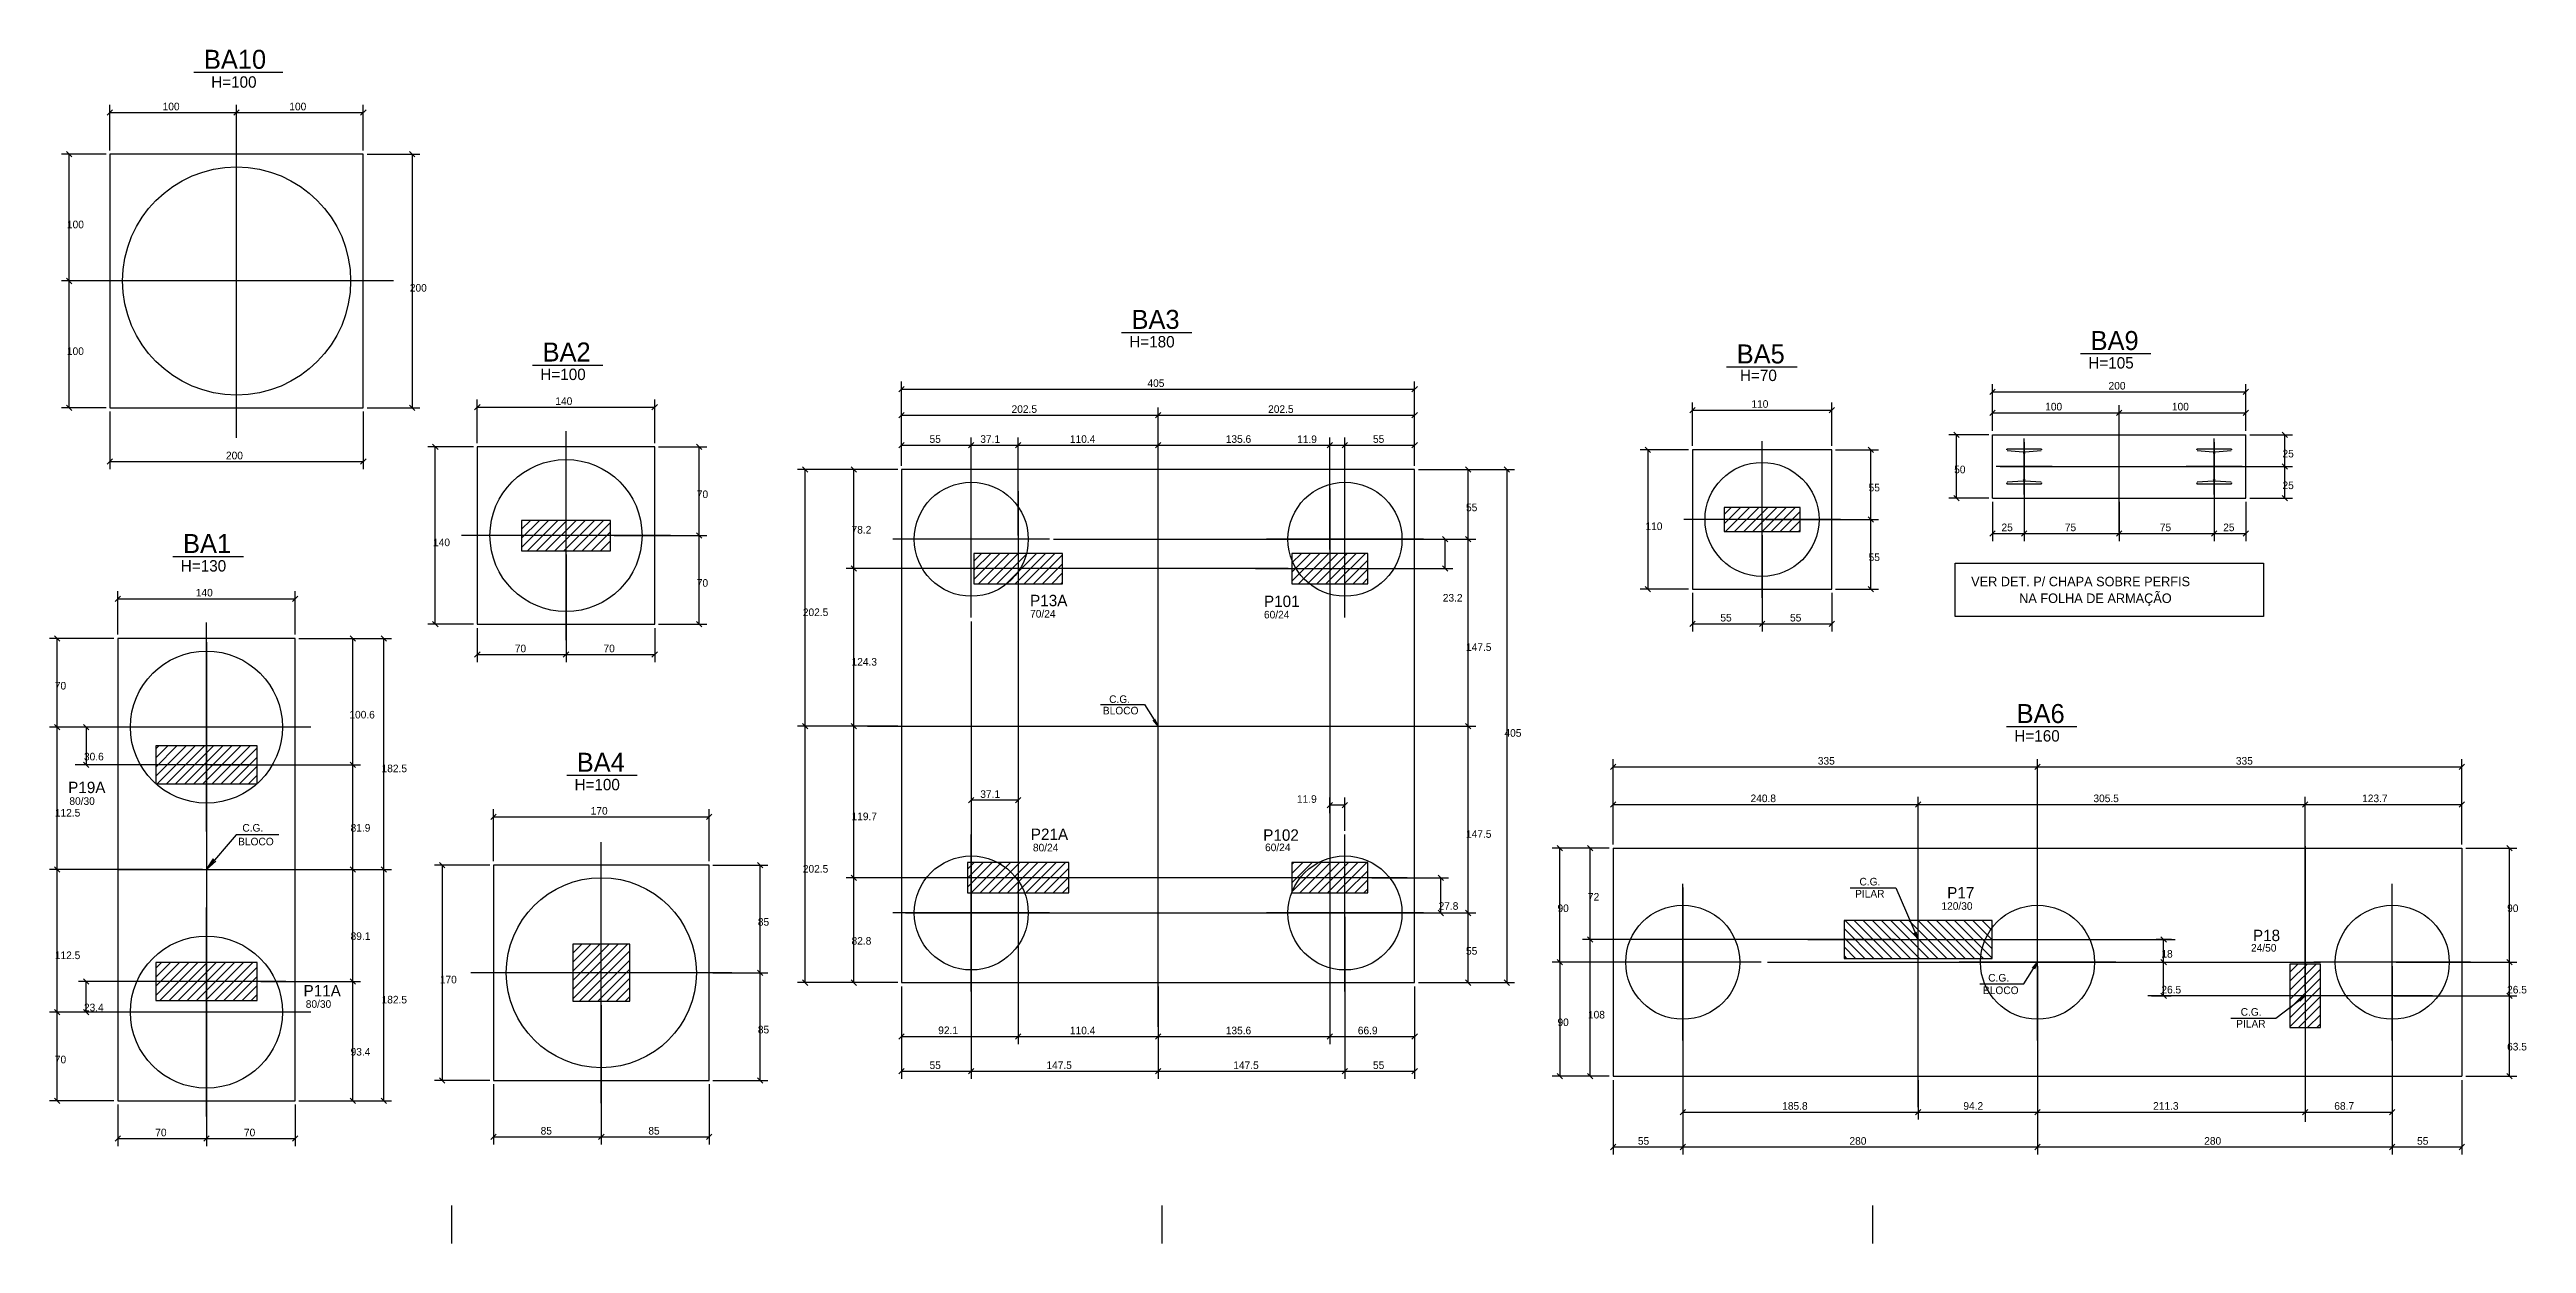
# Model space of a CAD drawing. Header units: metres. Extents: x -5 to 8419, y -6 to 3991.
# Drawn here: x 1699 to 4957, y 491 to 2061 of the extents above; entities that cross this region are included whole.
import ezdxf

# ---------------------------------------------------------------- set-up
doc = ezdxf.new("R2010")
doc.units = ezdxf.units.M

msp = doc.modelspace()

# ---------------------------------------------------------------- texts
at = {"layer": '2', "color": 2}
for s, p in [('100', (1847.723394, 1981.372894)), ('100', (2014.393394, 1981.372894)), ('100', (1721.835094, 1826.169172)), ('200', (2172.941054, 1742.834172)), ('100', (1721.835094, 1659.499172)), ('140', (2364.36699, 1593.770344)), ('405', (3143.295047, 1617.444311)), ('110', (3937.80085, 1590.032812)), ('100', (4324.302722, 1586.560117)), ('200', (4407.637784, 1614.0207)), ('100', (4490.972847, 1586.560117)), ('202.5', (2964.541672, 1583.33969)), ('202.5', (3302.048422, 1583.33969)), ('200', (1931.058298, 1522.237714)), ('55', (2856.622547, 1543.927213)), ('37.1', (2923.374082, 1543.927213)), ('110.4', (3041.293207, 1543.927213)), ('135.6', (3246.297307, 1543.927213)), ('11.9', (3340.187102, 1543.635874)), ('55', (3439.967547, 1543.927213)), ('25', (4636.49169, 1524.723622)), ('50', (4204.55738, 1503.889872)), ('70', (2550.487912, 1471.287624)), ('55', (4091.994102, 1480.050341)), ('25', (4636.49169, 1483.056122)), ('78.2', (2754.019138, 1424.616068)), ('55', (3562.371447, 1453.949788)), ('110', (3798.454435, 1429.216091)), ('25', (4266.80141, 1427.713159)), ('75', (4350.136472, 1427.713159)), ('75', (4475.139097, 1427.713159)), ('25', (4558.474159, 1427.713159)), ('140', (2203.458967, 1407.953124)), ('55', (4091.994102, 1388.381841)), ('140', (1891.37319, 1341.850124)), ('70', (2550.487912, 1354.618624)), ('23.2', (3531.826487, 1335.114768)), ('202.5', (2689.949866, 1316.030663)), ('55', (3896.9666, 1308.906954)), ('55', (3988.6351, 1308.906954)), ('70', (2311.03249, 1268.427267)), ('70', (2427.70149, 1268.427267)), ('147.5', (3562.371447, 1270.196413)), ('124.3', (2754.019138, 1250.862693)), ('70', (1705.944447, 1219.367404)), ('100.6', (2093.399024, 1181.32992)), ('405', (3612.946812, 1157.277288)), ('30.6', (1744.228248, 1126.199074)), ('182.5', (2135.745527, 1110.615529)), ('335', (4025.153613, 1120.627172)), ('335', (4575.164613, 1120.627172)), ('37.1', (2923.374082, 1076.853139)), ('11.9', (3339.966237, 1070.358206)), ('240.8', (3936.652043, 1071.252065)), ('305.5', (4387.744398, 1071.252065)), ('123.7', (4741.251468, 1071.252065)), ('112.5', (1705.944447, 1052.281029)), ('170', (2410.844979, 1054.842523)), ('119.7', (2754.019138, 1047.525293)), ('81.9', (2095.000851, 1032.447199)), ('147.5', (3562.371447, 1024.358163)), ('202.5', (2689.949866, 978.523913)), ('72', (3722.770414, 941.669774)), ('85', (2630.750799, 908.686785)), ('27.8', (3526.283342, 929.606168)), ('90', (3682.702878, 926.669474)), ('90', (4931.947406, 926.669474)), ('89.1', (2095.000851, 889.944349)), ('82.8', (2754.019138, 883.771918)), ('55', (3562.371447, 870.604788)), ('112.5', (1705.944447, 864.777279)), ('18', (4477.1368, 866.668274)), ('182.5', (2135.745527, 806.442779)), ('170', (2212.420059, 832.852035)), ('26.5', (4477.1368, 819.584199)), ('26.5', (4931.947406, 819.584199)), ('23.4', (1744.228248, 796.192474)), ('90', (3682.702878, 776.666474)), ('108', (3722.770414, 786.666774)), ('85', (2630.750799, 767.017285)), ('92.1', (2868.052408, 766.09332)), ('110.4', (3041.293207, 765.861919)), ('135.6', (3246.297307, 765.861919)), ('66.9', (3420.050682, 765.861919)), ('63.5', (4931.947406, 744.582699)), ('70', (1705.944447, 727.690904)), ('93.4', (2095.000851, 737.857974)), ('55', (2856.622547, 720.187449)), ('147.5', (3010.375922, 720.187449)), ('147.5', (3256.214172, 720.187449)), ('55', (3439.967547, 720.187449)), ('185.8', (3978.319543, 666.585255)), ('94.2', (4216.657543, 666.585255)), ('211.3', (4466.245968, 666.585255)), ('68.7', (4704.583968, 666.585255)), ('70', (1838.03869, 631.644837)), ('70', (1954.70769, 631.644837)), ('85', (2345.010229, 633.930315)), ('85', (2486.679729, 633.930315)), ('55', (3788.482613, 620.581289)), ('280', (4066.821113, 620.581289)), ('280', (4533.497113, 620.581289)), ('55', (4813.502613, 620.581289))]:
    msp.add_text(s, height=10, dxfattribs=at).set_placement(p)
at = {"layer": '3', "color": 3}
for s, height, p in [('BA10', 25, (1902.091015, 2035.957563)), ('H=100', 15, (1911.566282, 2011.105061)), ('BA3', 25, (3122.338771, 1693.818049)), ('BA2', 25, (2347.608264, 1650.909186)), ('H=180', 15, (3119.365994, 1669.450536)), ('BA5', 25, (3918.480144, 1648.381239)), ('BA9', 25, (4384.030399, 1666.034267)), ('H=100', 15, (2344.635488, 1626.541673)), ('H=70', 15, (3922.770762, 1625.224291)), ('H=105', 15, (4381.057623, 1641.666754)), ('BA1', 25, (1874.614464, 1398.988965)), ('H=130', 15, (1871.641688, 1374.621452)), ('VER DET. P/ CHAPA SOBRE PERFIS', 12.5, (4226.884392, 1355.262497)), ('NA FOLHA DE ARMAÇÃO', 12.5, (4290.071902, 1333.284232)), ('70/24', 10, (2988.902263, 1314.022974)), ('60/24', 10, (3296.569763, 1312.93545)), ('C.G.', 10, (3092.929904, 1201.725851)), ('BLOCO', 10, (3084.668136, 1186.708211)), ('BA6', 25, (4286.72284, 1175.311945)), ('H=160', 15, (4283.750064, 1150.944432)), ('BA4', 25, (2392.513053, 1111.218455)), ('80/30', 10, (1725.036083, 1067.652718)), ('H=100', 15, (2389.540277, 1086.850942)), ('BLOCO', 10, (1947.041291, 1014.423813)), ('C.G.', 10, (1952.58668, 1032.444424)), ('80/24', 10, (2992.620611, 1006.460012)), ('60/24', 10, (3297.966489, 1006.775277)), ('PILAR', 10, (4074.21469, 945.734584)), ('C.G.', 10, (4079.949745, 961.664288)), ('120/30', 10, (4187.817001, 929.606082)), ('24/50', 10, (4595.047217, 874.604843)), ('BLOCO', 10, (4242.455807, 818.727623)), ('C.G.', 10, (4249.332168, 835.22798)), ('80/30', 10, (2036.026675, 800.675168)), ('PILAR', 10, (4575.579201, 774.694002)), ('C.G.', 10, (4581.443056, 790.308416))]:
    msp.add_text(s, height=height, dxfattribs=at).set_placement(p)
at = {"layer": '4', "color": 4}
for s, p in [('P13A', (2988.902263, 1329.022974)), ('P101', (3296.569763, 1327.93545)), ('P19A', (1723.446859, 1083.123802)), ('P21A', (2989.855345, 1021.460012)), ('P102', (3295.599491, 1020.434384)), ('P17', (4195.34789, 944.533614)), ('P18', (4597.606628, 888.410962)), ('P11A', (2033.107323, 815.675168))]:
    msp.add_text(s, height=15, dxfattribs=at).set_placement(p)

# ---------------------------------------------------------------- linework, layer by layer
for centre, radius in [((1945.05849, 1756.834172), 150.003), ((2378.36699, 1421.953124), 100.002), ((3951.80085, 1443.216091), 75.0015), ((2911.456797, 1417.115538), 75.0015), ((3403.133297, 1417.115538), 75.0015), ((1905.37319, 1170.032904), 100.002), ((2911.456797, 925.439038), 75.0015), ((3403.133297, 925.439038), 75.0015), ((2424.844979, 846.852035), 125.0025), ((3847.483113, 860.667974), 75.0015), ((4314.159113, 860.667974), 75.0015), ((4780.835113, 860.667974), 75.0015), ((1905.37319, 795.025404), 100.002)]:
    msp.add_circle(centre, radius)
at = {"layer": '1', "color": 1}
for p, q in [((1945.05849, 1550.654149), (1945.05849, 1963.014196)), ((2151.238513, 1756.834172), (1738.878166, 1756.834172)), ((2378.36699, 1284.499775), (2378.36699, 1559.406473)), ((3951.80085, 1340.12608), (3951.80085, 1546.306103)), ((2911.456797, 1314.025526), (2911.456797, 1520.205549)), ((3403.133297, 1314.025526), (3403.133297, 1520.205549)), ((4054.890862, 1443.216091), (3848.710688, 1443.216091)), ((2515.820339, 1421.953124), (2240.913441, 1421.953124)), ((3014.546809, 1417.115538), (2808.366635, 1417.115538)), ((3506.223309, 1417.115538), (3300.043135, 1417.115538)), ((1905.37319, 1032.579555), (1905.37319, 1307.486253)), ((2042.826539, 1170.032904), (1767.919641, 1170.032904)), ((2424.844979, 675.035349), (2424.844979, 1018.668721)), ((2911.456797, 822.349026), (2911.456797, 1028.529049)), ((3403.133297, 822.349026), (3403.133297, 1028.529049)), ((3847.483113, 757.577962), (3847.483113, 963.757986)), ((4314.159113, 757.577962), (4314.159113, 963.757986)), ((4780.835113, 757.577962), (4780.835113, 963.757986)), ((1905.37319, 657.572055), (1905.37319, 932.478753)), ((3014.546809, 925.439038), (2808.366635, 925.439038)), ((3506.223309, 925.439038), (3300.043135, 925.439038)), ((3950.573125, 860.667974), (3744.392951, 860.667974)), ((4417.249125, 860.667974), (4211.068951, 860.667974)), ((4883.925125, 860.667974), (4677.744951, 860.667974)), ((2596.661666, 846.852035), (2253.028043, 846.852035)), ((2042.826539, 795.025404), (1767.919641, 795.025404))]:
    msp.add_line(p, q, dxfattribs=at)
at = {"layer": '2', "color": 2}
for p, q in [((1774.852764, 1974.83736), (1781.923832, 1981.908428)), ((1941.522956, 1974.83736), (1948.594024, 1981.908428)), ((1941.522956, 1974.83736), (1948.594024, 1981.908428)), ((2108.192764, 1974.83736), (2115.263832, 1981.908428)), ((1728.370628, 1919.968638), (1721.29956, 1927.039706)), ((2172.40552, 1927.039706), (2179.476588, 1919.968638)), ((1728.370628, 1753.298638), (1721.29956, 1760.369706)), ((1728.370628, 1753.298638), (1721.29956, 1760.369706)), ((2816.252763, 1610.908777), (2823.323831, 1617.979844)), ((3491.266263, 1610.908777), (3498.337331, 1617.979844)), ((4251.432126, 1607.485166), (4258.503194, 1614.556233)), ((4584.772375, 1607.485166), (4591.843443, 1614.556233)), ((1728.370628, 1586.628638), (1721.29956, 1593.699706)), ((2172.40552, 1593.699706), (2179.476588, 1586.628638)), ((2258.162456, 1587.234811), (2265.233524, 1594.305878)), ((2491.500456, 1587.234811), (2498.571524, 1594.305878)), ((2816.252763, 1576.804156), (2823.323831, 1583.875224)), ((3153.759513, 1576.804156), (3160.830581, 1583.875224)), ((3153.759513, 1576.804156), (3160.830581, 1583.875224)), ((3491.266263, 1576.804156), (3498.337331, 1583.875224)), ((3856.596816, 1583.497278), (3863.667884, 1590.568346)), ((4039.933816, 1583.497278), (4047.004884, 1590.568346)), ((4251.432126, 1580.024584), (4258.503194, 1587.095651)), ((4418.10225, 1580.024584), (4425.173318, 1587.095651)), ((4418.10225, 1580.024584), (4425.173318, 1587.095651)), ((4584.772375, 1580.024584), (4591.843443, 1587.095651)), ((2209.994501, 1535.08659), (2202.923433, 1542.157658)), ((2557.023446, 1535.08659), (2549.952378, 1542.157658)), ((2816.252763, 1537.391679), (2823.323831, 1544.462746)), ((2907.921263, 1537.391679), (2914.992331, 1544.462746)), ((2907.921263, 1537.391679), (2914.992331, 1544.462746)), ((2969.755833, 1537.391679), (2976.826901, 1544.462746)), ((2969.755833, 1537.391679), (2976.826901, 1544.462746)), ((3153.759513, 1537.391679), (3160.830581, 1544.462746)), ((3153.759513, 1537.391679), (3160.830581, 1544.462746)), ((3379.764033, 1537.391679), (3386.835101, 1544.462746)), ((3379.764033, 1537.391679), (3386.835101, 1544.462746)), ((3399.597763, 1537.391679), (3406.668831, 1544.462746)), ((3399.597763, 1537.391679), (3406.668831, 1544.462746)), ((3491.266263, 1537.391679), (3498.337331, 1544.462746)), ((3797.918901, 1538.420125), (3804.989969, 1531.349057)), ((4098.529636, 1531.349057), (4091.458568, 1538.420125)), ((4211.092914, 1551.021838), (4204.021847, 1558.092906)), ((4643.027224, 1551.021838), (4635.956156, 1558.092906)), ((1774.852764, 1515.70218), (1781.923832, 1522.773248)), ((2108.192764, 1515.70218), (2115.263832, 1522.773248)), ((2696.4854, 1505.248504), (2689.414332, 1512.319571)), ((2760.554672, 1505.248504), (2753.483605, 1512.319571)), ((3568.90698, 1505.248504), (3561.835913, 1512.319571)), ((3612.411278, 1512.319571), (3619.482346, 1505.248504)), ((4643.027224, 1509.354338), (4635.956156, 1516.425406)), ((4643.027224, 1509.354338), (4635.956156, 1516.425406)), ((4211.092914, 1467.686838), (4204.021847, 1474.757906)), ((4643.027224, 1467.686838), (4635.956156, 1474.757906)), ((4098.529636, 1439.680557), (4091.458568, 1446.751625)), ((4098.529636, 1439.680557), (4091.458568, 1446.751625)), ((2557.023446, 1418.41759), (2549.952378, 1425.488658)), ((2557.023446, 1418.41759), (2549.952378, 1425.488658)), ((3538.36202, 1413.580004), (3531.290953, 1420.651071)), ((3568.90698, 1413.580004), (3561.835913, 1420.651071)), ((3568.90698, 1413.580004), (3561.835913, 1420.651071)), ((4251.432126, 1421.177626), (4258.503194, 1428.248693)), ((4293.099626, 1421.177626), (4300.170694, 1428.248693)), ((4293.099626, 1421.177626), (4300.170694, 1428.248693)), ((4418.10225, 1421.177626), (4425.173318, 1428.248693)), ((4418.10225, 1421.177626), (4425.173318, 1428.248693)), ((4543.104875, 1421.177626), (4550.175943, 1428.248693)), ((4543.104875, 1421.177626), (4550.175943, 1428.248693)), ((4584.772375, 1421.177626), (4591.843443, 1428.248693)), ((2760.554672, 1374.912564), (2753.483605, 1381.983631)), ((2760.554672, 1374.912564), (2753.483605, 1381.983631)), ((3538.36202, 1374.912564), (3531.290953, 1381.983631)), ((1785.168656, 1335.31459), (1792.239724, 1342.385658)), ((2018.506656, 1335.31459), (2025.577724, 1342.385658)), ((3797.918901, 1355.083125), (3804.989969, 1348.012057)), ((4098.529636, 1348.012057), (4091.458568, 1355.083125)), ((2209.994501, 1301.74859), (2202.923433, 1308.819658)), ((2557.023446, 1301.74859), (2549.952378, 1308.819658)), ((3856.596816, 1302.37142), (3863.667884, 1309.442488)), ((3948.265316, 1302.37142), (3955.336384, 1309.442488)), ((3948.265316, 1302.37142), (3955.336384, 1309.442488)), ((4039.933816, 1302.37142), (4047.004884, 1309.442488)), ((1712.479981, 1283.16637), (1705.408913, 1290.237437)), ((2101.536384, 1283.16637), (2094.465317, 1290.237437)), ((2142.28106, 1283.16637), (2135.209993, 1290.237437)), ((2258.162456, 1261.891734), (2265.233524, 1268.962801)), ((2374.831456, 1261.891734), (2381.902524, 1268.962801)), ((2374.831456, 1261.891734), (2381.902524, 1268.962801)), ((2491.500456, 1261.891734), (2498.571524, 1268.962801)), ((1712.479981, 1166.49737), (1705.408913, 1173.568437)), ((1712.479981, 1166.49737), (1705.408913, 1173.568437)), ((1743.692714, 1173.568437), (1750.763782, 1166.49737)), ((2696.4854, 1167.741754), (2689.414332, 1174.812821)), ((2696.4854, 1167.741754), (2689.414332, 1174.812821)), ((2760.554672, 1167.741754), (2753.483605, 1174.812821)), ((2760.554672, 1167.741754), (2753.483605, 1174.812821)), ((3568.90698, 1167.741754), (3561.835913, 1174.812821)), ((3568.90698, 1167.741754), (3561.835913, 1174.812821)), ((1743.692714, 1123.900777), (1750.763782, 1116.82971)), ((2101.536384, 1116.82971), (2094.465317, 1123.900777)), ((2101.536384, 1116.82971), (2094.465317, 1123.900777)), ((3752.279579, 1114.091638), (3759.350647, 1121.162706)), ((4310.623579, 1114.091638), (4317.694647, 1121.162706)), ((4310.623579, 1114.091638), (4317.694647, 1121.162706)), ((4868.964579, 1114.091638), (4876.035647, 1121.162706)), ((2914.992331, 1077.388672), (2907.921263, 1070.317605)), ((2976.826901, 1077.388672), (2969.755833, 1070.317605)), ((2279.639945, 1048.306989), (2286.711013, 1055.378057)), ((2562.978945, 1048.306989), (2570.050013, 1055.378057)), ((3386.835101, 1070.89374), (3379.764033, 1063.822672)), ((3406.668831, 1070.89374), (3399.597763, 1063.822672)), ((3752.279579, 1064.716531), (3759.350647, 1071.787599)), ((4153.620439, 1064.716531), (4160.691507, 1071.787599)), ((4153.620439, 1064.716531), (4160.691507, 1071.787599)), ((4662.797289, 1064.716531), (4669.868357, 1071.787599)), ((4662.797289, 1064.716531), (4669.868357, 1071.787599)), ((4868.964579, 1064.716531), (4876.035647, 1071.787599)), ((3689.238412, 1007.13544), (3682.167345, 1014.206508)), ((3729.305948, 1007.13544), (3722.23488, 1014.206508)), ((4938.48294, 1007.13544), (4931.411872, 1014.206508)), ((1712.479981, 978.99362), (1705.408913, 986.064687)), ((1712.479981, 978.99362), (1705.408913, 986.064687)), ((2101.536384, 978.99362), (2094.465317, 986.064687)), ((2101.536384, 978.99362), (2094.465317, 986.064687)), ((2142.28106, 978.99362), (2135.209993, 986.064687)), ((2142.28106, 978.99362), (2135.209993, 986.064687)), ((2211.884525, 992.057069), (2218.955593, 984.986001)), ((2637.286333, 984.986001), (2630.215265, 992.057069)), ((2760.554672, 968.237764), (2753.483605, 975.308831)), ((2760.554672, 968.237764), (2753.483605, 975.308831)), ((3532.818876, 968.237764), (3525.747808, 975.308831)), ((3532.818876, 921.903504), (3525.747808, 928.974571)), ((3568.90698, 921.903504), (3561.835913, 928.974571)), ((3568.90698, 921.903504), (3561.835913, 928.974571)), ((3729.305948, 887.13304), (3722.23488, 894.204108)), ((3729.305948, 887.13304), (3722.23488, 894.204108)), ((4483.672334, 887.13304), (4476.601266, 894.204108)), ((2637.286333, 843.316501), (2630.215265, 850.387569)), ((2637.286333, 843.316501), (2630.215265, 850.387569)), ((3689.238412, 857.13244), (3682.167345, 864.203508)), ((3682.167345, 864.203508), (3689.238412, 857.13244)), ((4483.672334, 857.13244), (4476.601266, 864.203508)), ((4483.672334, 857.13244), (4476.601266, 864.203508)), ((4938.48294, 857.13244), (4931.411872, 864.203508)), ((4938.48294, 857.13244), (4931.411872, 864.203508)), ((1750.763782, 831.82401), (1743.692714, 838.895077)), ((2101.536384, 831.82401), (2094.465317, 838.895077)), ((2101.536384, 831.82401), (2094.465317, 838.895077)), ((2696.4854, 830.235004), (2689.414332, 837.306071)), ((2760.554672, 830.235004), (2753.483605, 837.306071)), ((3568.90698, 830.235004), (3561.835913, 837.306071)), ((3612.411278, 837.306071), (3619.482346, 830.235004)), ((4483.672334, 812.96489), (4476.601266, 820.035958)), ((4938.48294, 812.96489), (4931.411872, 820.035958)), ((4938.48294, 812.96489), (4931.411872, 820.035958)), ((1712.479981, 791.48987), (1705.408913, 798.560937)), ((1712.479981, 791.48987), (1705.408913, 798.560937)), ((1750.763782, 791.48987), (1743.692714, 798.560937)), ((2816.252763, 759.326386), (2823.323831, 766.397453)), ((2969.755833, 759.326386), (2976.826901, 766.397453)), ((2969.755833, 759.326386), (2976.826901, 766.397453)), ((3153.759513, 759.326386), (3160.830581, 766.397453)), ((3153.759513, 759.326386), (3160.830581, 766.397453)), ((3379.764033, 759.326386), (3386.835101, 766.397453)), ((3379.764033, 759.326386), (3386.835101, 766.397453)), ((3491.266263, 759.326386), (3498.337331, 766.397453)), ((2816.252763, 713.651915), (2823.323831, 720.722983)), ((2907.921263, 713.651915), (2914.992331, 720.722983)), ((2907.921263, 713.651915), (2914.992331, 720.722983)), ((3153.759513, 713.651915), (3160.830581, 720.722983)), ((3153.759513, 713.651915), (3160.830581, 720.722983)), ((3399.597763, 713.651915), (3406.668831, 720.722983)), ((3399.597763, 713.651915), (3406.668831, 720.722983)), ((3491.266263, 713.651915), (3498.337331, 720.722983)), ((2211.884525, 708.718069), (2218.955593, 701.647001)), ((2637.286333, 701.647001), (2630.215265, 708.718069)), ((3682.167345, 714.200508), (3689.238412, 707.12944)), ((3729.305948, 707.12944), (3722.23488, 714.200508)), ((4938.48294, 707.12944), (4931.411872, 714.200508)), ((1712.479981, 674.82087), (1705.408913, 681.891937)), ((2101.536384, 674.82087), (2094.465317, 681.891937)), ((2142.28106, 674.82087), (2135.209993, 681.891937)), ((3843.947579, 660.049721), (3851.018647, 667.120789)), ((4153.620439, 660.049721), (4160.691507, 667.120789)), ((4153.620439, 660.049721), (4160.691507, 667.120789)), ((4310.623579, 660.049721), (4317.694647, 667.120789)), ((4310.623579, 660.049721), (4317.694647, 667.120789)), ((4662.797289, 660.049721), (4669.868357, 667.120789)), ((4662.797289, 660.049721), (4669.868357, 667.120789)), ((4777.299579, 660.049721), (4784.370647, 667.120789)), ((1785.168656, 625.109303), (1792.239724, 632.180371)), ((1901.837656, 625.109303), (1908.908724, 632.180371)), ((1901.837656, 625.109303), (1908.908724, 632.180371)), ((2018.506656, 625.109303), (2025.577724, 632.180371)), ((2279.639945, 627.394781), (2286.711013, 634.465849)), ((2421.309445, 627.394781), (2428.380513, 634.465849)), ((2421.309445, 627.394781), (2428.380513, 634.465849)), ((2562.978945, 627.394781), (2570.050013, 634.465849)), ((3752.279579, 614.045755), (3759.350647, 621.116823)), ((3843.947579, 614.045755), (3851.018647, 621.116823)), ((3843.947579, 614.045755), (3851.018647, 621.116823)), ((4310.623579, 614.045755), (4317.694647, 621.116823)), ((4310.623579, 614.045755), (4317.694647, 621.116823)), ((4777.299579, 614.045755), (4784.370647, 621.116823)), ((4777.299579, 614.045755), (4784.370647, 621.116823)), ((4868.964579, 614.045755), (4876.035647, 621.116823))]:
    msp.add_line(p, q, dxfattribs=at)
at = {"layer": '3', "color": 3}
for p, q in [((1888.838113, 2031.375054), (2005.88776, 2031.375054)), ((3109.085868, 1689.235541), (3201.744832, 1689.235541)), ((2334.355362, 1646.326677), (2427.014326, 1646.326677)), ((3905.227242, 1643.79873), (3997.886205, 1643.79873)), ((4370.777497, 1661.451759), (4463.436461, 1661.451759)), ((3157.295047, 775.827564), (3157.295047, 1575.951767)), ((4254.96766, 1471.222372), (4254.96766, 1554.557372)), ((4254.96766, 1554.557372), (4588.307909, 1554.557372)), ((4588.307909, 1471.222372), (4588.307909, 1554.557372)), ((4254.96766, 1471.222372), (4588.307909, 1471.222372)), ((2320.03249, 1430.492159), (2331.493855, 1441.953524)), ((2320.03249, 1418.471344), (2343.51467, 1441.953524)), ((2320.03249, 1406.450528), (2355.535485, 1441.953524)), ((2327.5555, 1401.952724), (2367.5563, 1441.953524)), ((2339.576316, 1401.952724), (2379.577116, 1441.953524)), ((2351.597131, 1401.952724), (2391.597931, 1441.953524)), ((2363.617946, 1401.952724), (2403.618746, 1441.953524)), ((2375.638762, 1401.952724), (2415.639562, 1441.953524)), ((2387.659577, 1401.952724), (2427.660377, 1441.953524)), ((2399.680392, 1401.952724), (2436.70149, 1438.973821)), ((3901.79985, 1449.553533), (3911.296058, 1459.049741)), ((3901.79985, 1437.532718), (3923.316874, 1459.049741)), ((3903.670389, 1427.382441), (3935.337689, 1459.049741)), ((3915.691204, 1427.382441), (3947.358504, 1459.049741)), ((3927.71202, 1427.382441), (3959.37932, 1459.049741)), ((3939.732835, 1427.382441), (3971.400135, 1459.049741)), ((3951.75365, 1427.382441), (3983.42095, 1459.049741)), ((3963.774465, 1427.382441), (3995.441765, 1459.049741)), ((3975.795281, 1427.382441), (4001.80185, 1453.389011)), ((3987.816096, 1427.382441), (4001.80185, 1441.368195)), ((2411.701207, 1401.952724), (2436.70149, 1426.953006)), ((2423.722023, 1401.952724), (2436.70149, 1414.932191)), ((2435.742838, 1401.952724), (2436.70149, 1402.911376)), ((3999.836911, 1427.382441), (4001.80185, 1429.34738)), ((1861.361562, 1394.406457), (1954.020526, 1394.406457)), ((2914.956867, 1388.313326), (2925.092038, 1398.448498)), ((2914.956867, 1376.292511), (2937.112853, 1398.448498)), ((2914.956867, 1364.271696), (2949.133669, 1398.448498)), ((2921.153684, 1358.447698), (2961.154484, 1398.448498)), ((2933.174499, 1358.447698), (2973.175299, 1398.448498)), ((2945.195315, 1358.447698), (2985.196115, 1398.448498)), ((2957.21613, 1358.447698), (2997.21693, 1398.448498)), ((2969.236945, 1358.447698), (3009.237745, 1398.448498)), ((2981.25776, 1358.447698), (3021.25856, 1398.448498)), ((2993.278576, 1358.447698), (3031.625867, 1396.794989)), ((3005.299391, 1358.447698), (3031.625867, 1384.774174)), ((3017.320206, 1358.447698), (3031.625867, 1372.753358)), ((3333.298567, 1397.947307), (3333.799758, 1398.448498)), ((3333.298567, 1385.926492), (3345.820573, 1398.448498)), ((3333.298567, 1373.905676), (3357.841388, 1398.448498)), ((3333.298567, 1361.884861), (3369.862203, 1398.448498)), ((3341.882219, 1358.447698), (3381.883019, 1398.448498)), ((3353.903034, 1358.447698), (3393.903834, 1398.448498)), ((3365.923849, 1358.447698), (3405.924649, 1398.448498)), ((3377.944665, 1358.447698), (3417.945465, 1398.448498)), ((3389.96548, 1358.447698), (3429.96628, 1398.448498)), ((3401.986295, 1358.447698), (3433.300567, 1389.761969)), ((3414.00711, 1358.447698), (3433.300567, 1377.741154)), ((3029.341021, 1358.447698), (3031.625867, 1360.732543)), ((3426.027926, 1358.447698), (3433.300567, 1365.720339)), ((1838.70519, 1141.497904), (1842.57303, 1145.365744)), ((1838.70519, 1129.477088), (1854.593845, 1145.365744)), ((1838.70519, 1117.456273), (1866.61466, 1145.365744)), ((1838.70519, 1105.435458), (1878.635476, 1145.365744)), ((1840.655291, 1095.364744), (1890.656291, 1145.365744)), ((1852.676106, 1095.364744), (1902.677106, 1145.365744)), ((1864.696921, 1095.364744), (1914.697921, 1145.365744)), ((1876.717737, 1095.364744), (1926.718737, 1145.365744)), ((1888.738552, 1095.364744), (1938.739552, 1145.365744)), ((1900.759367, 1095.364744), (1950.760367, 1145.365744)), ((1912.780183, 1095.364744), (1962.781183, 1145.365744)), ((1924.800998, 1095.364744), (1972.04119, 1142.604936)), ((2774.953464, 1171.277288), (3544.221944, 1171.277288)), ((4273.469938, 1170.729437), (4366.128901, 1170.729437)), ((1936.821813, 1095.364744), (1972.04119, 1130.58412)), ((1948.842628, 1095.364744), (1972.04119, 1118.563305)), ((1960.863444, 1095.364744), (1972.04119, 1106.54249)), ((2379.260151, 1106.635947), (2471.919114, 1106.635947)), ((3755.815113, 1010.670974), (3755.815113, 710.664974)), ((3755.815113, 1010.670974), (4872.500113, 1010.670974)), ((4872.500113, 1010.670974), (4872.500113, 710.664974)), ((2906.623367, 983.292922), (2915.104142, 991.773698)), ((2906.623367, 971.272107), (2927.124958, 991.773698)), ((2906.623367, 959.251292), (2939.145773, 991.773698)), ((2911.165788, 951.772898), (2951.166588, 991.773698)), ((2923.186603, 951.772898), (2963.187403, 991.773698)), ((2935.207419, 951.772898), (2975.208219, 991.773698)), ((2947.228234, 951.772898), (2987.229034, 991.773698)), ((2959.249049, 951.772898), (2999.249849, 991.773698)), ((2971.269865, 951.772898), (3011.270665, 991.773698)), ((2983.29068, 951.772898), (3023.29148, 991.773698)), ((2995.311495, 951.772898), (3035.312295, 991.773698)), ((3007.33231, 951.772898), (3039.959367, 984.399954)), ((3333.298567, 989.239587), (3335.832677, 991.773698)), ((3333.298567, 977.218772), (3347.853492, 991.773698)), ((3333.298567, 965.197957), (3359.874308, 991.773698)), ((3333.298567, 953.177141), (3371.895123, 991.773698)), ((3343.915138, 951.772898), (3383.915938, 991.773698)), ((3355.935954, 951.772898), (3395.936754, 991.773698)), ((3367.956769, 951.772898), (3407.957569, 991.773698)), ((3379.977584, 951.772898), (3419.978384, 991.773698)), ((3391.998399, 951.772898), (3431.999199, 991.773698)), ((3404.019215, 951.772898), (3433.300567, 981.05425)), ((3019.353126, 951.772898), (3039.959367, 972.379139)), ((3031.373941, 951.772898), (3039.959367, 960.358323)), ((3416.04003, 951.772898), (3433.300567, 969.033435)), ((3428.060845, 951.772898), (3433.300567, 957.012619)), ((4060.948452, 915.669074), (4110.949452, 865.668074)), ((4072.969267, 915.669074), (4122.970267, 865.668074)), ((4084.990083, 915.669074), (4134.991083, 865.668074)), ((4097.010898, 915.669074), (4147.011898, 865.668074)), ((4109.031713, 915.669074), (4159.032713, 865.668074)), ((4121.052529, 915.669074), (4171.053529, 865.668074)), ((4133.073344, 915.669074), (4183.074344, 865.668074)), ((4145.094159, 915.669074), (4195.095159, 865.668074)), ((4157.114974, 915.669074), (4207.115974, 865.668074)), ((4169.13579, 915.669074), (4219.13679, 865.668074)), ((4181.156605, 915.669074), (4231.157605, 865.668074)), ((4193.17742, 915.669074), (4243.17842, 865.668074)), ((4205.198236, 915.669074), (4254.657923, 866.209386)), ((4217.219051, 915.669074), (4254.657923, 878.230201)), ((4229.239866, 915.669074), (4254.657923, 890.251017)), ((4241.260681, 915.669074), (4254.657923, 902.271832)), ((4253.281497, 915.669074), (4254.657923, 914.292647)), ((2387.344229, 872.721504), (2398.97551, 884.352785)), ((2387.344229, 860.700689), (2410.996325, 884.352785)), ((2387.344229, 848.679873), (2423.017141, 884.352785)), ((2387.344229, 836.659058), (2435.037956, 884.352785)), ((2387.344229, 824.638243), (2447.058771, 884.352785)), ((2387.344229, 812.617428), (2459.079587, 884.352785)), ((4059.654023, 904.942687), (4098.928637, 865.668074)), ((4059.654023, 892.921872), (4086.907822, 865.668074)), ((4059.654023, 880.901057), (4074.887006, 865.668074)), ((1838.70519, 852.998337), (1846.066897, 860.360044)), ((1838.70519, 840.977522), (1858.087712, 860.360044)), ((1838.70519, 828.956706), (1870.108527, 860.360044)), ((1838.70519, 816.935891), (1882.129342, 860.360044)), ((1844.149158, 810.359044), (1894.150158, 860.360044)), ((1856.169973, 810.359044), (1906.170973, 860.360044)), ((1868.190788, 810.359044), (1918.191788, 860.360044)), ((1880.211603, 810.359044), (1930.212603, 860.360044)), ((1892.232419, 810.359044), (1942.233419, 860.360044)), ((1904.253234, 810.359044), (1954.254234, 860.360044)), ((1916.274049, 810.359044), (1966.275049, 860.360044)), ((1928.294865, 810.359044), (1972.04119, 854.105369)), ((2396.098902, 809.351285), (2462.345729, 875.598112)), ((2408.119717, 809.351285), (2462.345729, 863.577297)), ((2420.140532, 809.351285), (2462.345729, 851.556482)), ((4059.654023, 868.880242), (4062.866191, 865.668074)), ((4646.332423, 847.754795), (4656.745552, 858.167924)), ((4646.332423, 835.733979), (4668.766368, 858.167924)), ((4646.332423, 823.713164), (4680.787183, 858.167924)), ((4646.332423, 811.692349), (4686.333223, 851.693149)), ((1940.31568, 810.359044), (1972.04119, 842.084554)), ((1952.336495, 810.359044), (1972.04119, 830.063738)), ((1964.35731, 810.359044), (1972.04119, 818.042923)), ((2432.161348, 809.351285), (2462.345729, 839.535666)), ((2444.182163, 809.351285), (2462.345729, 827.514851)), ((2456.202978, 809.351285), (2462.345729, 815.494036)), ((4646.332423, 799.671534), (4686.333223, 839.672334)), ((4646.332423, 787.650718), (4686.333223, 827.651518)), ((4646.332423, 775.629903), (4686.333223, 815.630703)), ((4657.556259, 774.832924), (4686.333223, 803.609888)), ((4669.577075, 774.832924), (4686.333223, 791.589072)), ((4681.59789, 774.832924), (4686.333223, 779.568257)), ((3755.815113, 710.664974), (4872.500113, 710.664974)), ((2227.936033, 540.681107), (2227.936033, 490.681607)), ((3162.420141, 540.681107), (3162.420141, 490.681607)), ((4096.904249, 540.681107), (4096.904249, 490.681607))]:
    msp.add_line(p, q, dxfattribs=at)
for points in [[(1778.388298, 1590.164172), (2111.728298, 1590.164172), (2111.728298, 1923.504172), (1778.388298, 1923.504172), (1778.388298, 1590.164172)], [(2495.03599, 1305.284124), (2495.03599, 1538.622124), (2261.69799, 1538.622124), (2261.69799, 1305.284124), (2495.03599, 1305.284124)], [(4043.46935, 1351.547591), (4043.46935, 1534.884591), (3860.13235, 1534.884591), (3860.13235, 1351.547591), (4043.46935, 1351.547591)], [(3494.801797, 833.770538), (3494.801797, 1508.784038), (2819.788297, 1508.784038), (2819.788297, 833.770538), (3494.801797, 833.770538)], [(4205.716707, 1385.53111), (4611.566558, 1385.53111), (4611.566558, 1315.275803), (4205.716707, 1315.275803), (4205.716707, 1385.53111)], [(2022.04219, 678.356404), (2022.04219, 1286.701904), (1788.70419, 1286.701904), (1788.70419, 678.356404), (2022.04219, 678.356404)], [(2566.514479, 705.182535), (2566.514479, 988.521535), (2283.175479, 988.521535), (2283.175479, 705.182535), (2566.514479, 705.182535)]]:
    msp.add_lwpolyline(points, dxfattribs=at)
at = {"layer": '6', "color": 6}
for p, q in [((4273.679134, 1535.815331), (4273.679134, 1534.662811)), ((4319.591185, 1535.815331), (4273.679134, 1535.815331)), ((4274.417228, 1533.732589), (4295.265087, 1532.105573)), ((4296.63516, 1476.097446), (4296.63516, 1549.682298)), ((4296.63516, 1476.097446), (4296.63516, 1549.682298)), ((4297.944098, 1532.105573), (4318.853091, 1533.732589)), ((4319.591185, 1534.662811), (4319.591185, 1535.815331)), ((4523.684383, 1535.815331), (4523.684383, 1534.662811)), ((4569.596435, 1535.815331), (4523.684383, 1535.815331)), ((4524.422478, 1533.732589), (4545.270336, 1532.105573)), ((4546.640409, 1476.097446), (4546.640409, 1549.682298)), ((4546.640409, 1476.097446), (4546.640409, 1549.682298)), ((4547.949347, 1532.105573), (4568.85834, 1533.732589)), ((4569.596435, 1534.662811), (4569.596435, 1535.815331)), ((4333.427586, 1512.889872), (4259.842733, 1512.889872)), ((4296.003181, 1531.177098), (4296.003181, 1494.604393)), ((4297.206004, 1494.604393), (4297.206004, 1531.175351)), ((4583.432835, 1512.889872), (4509.847983, 1512.889872)), ((4546.00843, 1531.177098), (4546.00843, 1494.604393)), ((4547.211253, 1494.604393), (4547.211253, 1531.175351)), ((4273.679134, 1491.116933), (4273.679134, 1489.964414)), ((4273.679134, 1489.964414), (4319.591185, 1489.964414)), ((4295.265087, 1493.674171), (4274.417228, 1492.047155)), ((4318.853091, 1492.047155), (4297.944098, 1493.674171)), ((4319.591185, 1489.964414), (4319.591185, 1491.116933)), ((4523.684383, 1491.116933), (4523.684383, 1489.964414)), ((4523.684383, 1489.964414), (4569.596435, 1489.964414)), ((4545.270336, 1493.674171), (4524.422478, 1492.047155)), ((4568.85834, 1492.047155), (4547.949347, 1493.674171)), ((4569.596435, 1489.964414), (4569.596435, 1491.116933))]:
    msp.add_line(p, q, dxfattribs=at)
for points in [[(4273.679134, 1534.662811), (4273.679134, 1535.115605), (4273.994177, 1535.494816), (4274.417022, 1535.593204)], [(4318.853566, 1535.593141), (4319.276275, 1535.494655), (4319.591185, 1535.115509), (4319.591185, 1534.662811)], [(4523.684384, 1534.662811), (4523.684384, 1535.115605), (4523.999427, 1535.494816), (4524.422272, 1535.593204)], [(4568.858815, 1535.593141), (4569.281524, 1535.494655), (4569.596434, 1535.115509), (4569.596434, 1534.662811)], [(4296.003181, 1531.177099), (4296.003182, 1531.176515), (4296.003183, 1531.175932), (4296.003183, 1531.175348), (4296.003183, 1530.722553), (4295.688139, 1530.34334), (4295.265294, 1530.244952)], [(4297.943623, 1530.245021), (4297.520914, 1530.343507), (4297.206004, 1530.722653), (4297.206004, 1531.175351)], [(4546.00843, 1531.177099), (4546.008431, 1531.176515), (4546.008432, 1531.175932), (4546.008432, 1531.175348), (4546.008432, 1530.722553), (4545.693388, 1530.34334), (4545.270543, 1530.244952)], [(4547.948872, 1530.245021), (4547.526163, 1530.343507), (4547.211253, 1530.722653), (4547.211253, 1531.175351)], [(4274.416753, 1490.186603), (4273.994044, 1490.285089), (4273.679134, 1490.664235), (4273.679134, 1491.116933)], [(4295.265562, 1495.534723), (4295.688271, 1495.436237), (4296.003181, 1495.057091), (4296.003181, 1494.604393)], [(4297.206004, 1494.604393), (4297.206004, 1495.057187), (4297.521047, 1495.436398), (4297.943892, 1495.534786)], [(4319.591185, 1491.116933), (4319.591185, 1490.664139), (4319.276142, 1490.284928), (4318.853297, 1490.18654)], [(4524.422003, 1490.186603), (4523.999294, 1490.285089), (4523.684384, 1490.664235), (4523.684384, 1491.116933)], [(4545.270811, 1495.534723), (4545.69352, 1495.436237), (4546.00843, 1495.057091), (4546.00843, 1494.604393)], [(4547.211253, 1494.604393), (4547.211253, 1495.057187), (4547.526296, 1495.436398), (4547.949141, 1495.534786)], [(4569.596434, 1491.116933), (4569.596434, 1490.664139), (4569.281391, 1490.284928), (4568.858546, 1490.18654)]]:
    msp.add_lwpolyline(points, dxfattribs=at)
at = {"layer": '7', "color": 7}
for points in [[(2320.03249, 1401.952724), (2436.70149, 1401.952724), (2436.70149, 1441.953524), (2320.03249, 1441.953524), (2320.03249, 1401.952724)], [(3901.79985, 1427.382441), (4001.80185, 1427.382441), (4001.80185, 1459.049741), (3901.79985, 1459.049741), (3901.79985, 1427.382441)], [(2914.956867, 1358.447698), (3031.625867, 1358.447698), (3031.625867, 1398.448498), (2914.956867, 1398.448498), (2914.956867, 1358.447698)], [(3333.298567, 1358.447698), (3433.300567, 1358.447698), (3433.300567, 1398.448498), (3333.298567, 1398.448498), (3333.298567, 1358.447698)], [(1838.70519, 1095.364744), (1972.04119, 1095.364744), (1972.04119, 1145.365744), (1838.70519, 1145.365744), (1838.70519, 1095.364744)], [(2906.623367, 951.772898), (3039.959367, 951.772898), (3039.959367, 991.773698), (2906.623367, 991.773698), (2906.623367, 951.772898)], [(3333.298567, 951.772898), (3433.300567, 951.772898), (3433.300567, 991.773698), (3333.298567, 991.773698), (3333.298567, 951.772898)], [(4254.657923, 865.668074), (4254.657923, 915.669074), (4059.654023, 915.669074), (4059.654023, 865.668074), (4254.657923, 865.668074)], [(2387.344229, 809.351285), (2462.345729, 809.351285), (2462.345729, 884.352785), (2387.344229, 884.352785), (2387.344229, 809.351285)], [(1838.70519, 810.359044), (1972.04119, 810.359044), (1972.04119, 860.360044), (1838.70519, 860.360044), (1838.70519, 810.359044)], [(4646.332423, 774.832924), (4686.333223, 774.832924), (4686.333223, 858.167924), (4646.332423, 858.167924), (4646.332423, 774.832924)]]:
    msp.add_lwpolyline(points, dxfattribs=at)
at = {"layer": '9', "color": 9}
for p, q in [((1778.388298, 1928.504172), (1778.388298, 1988.372894)), ((1945.05849, 1928.504172), (1945.05849, 1988.372894)), ((2111.728298, 1928.504172), (2111.728298, 1988.372894)), ((1778.388298, 1978.372894), (1945.05849, 1978.372894)), ((1945.05849, 1978.372894), (2111.728298, 1978.372894)), ((1773.388298, 1923.504172), (1714.835094, 1923.504172)), ((1724.835094, 1756.834172), (1724.835094, 1923.504172)), ((2116.728298, 1923.504172), (2185.941054, 1923.504172)), ((2175.941054, 1923.504172), (2175.941054, 1590.164172)), ((1773.388298, 1756.834172), (1714.835094, 1756.834172)), ((1724.835094, 1590.164172), (1724.835094, 1756.834172)), ((2261.69799, 1543.622124), (2261.69799, 1600.770344)), ((2495.03599, 1543.622124), (2495.03599, 1600.770344)), ((2819.788297, 1513.784038), (2819.788297, 1624.444311)), ((2819.788297, 1614.444311), (3494.801797, 1614.444311)), ((3494.801797, 1513.784038), (3494.801797, 1624.444311)), ((3860.13235, 1539.884591), (3860.13235, 1597.032812)), ((4043.46935, 1539.884591), (4043.46935, 1597.032812)), ((4254.96766, 1559.557372), (4254.96766, 1621.0207)), ((4254.96766, 1611.0207), (4588.307909, 1611.0207)), ((4588.307909, 1559.557372), (4588.307909, 1621.0207)), ((1773.388298, 1590.164172), (1714.835094, 1590.164172)), ((1778.388298, 1585.164172), (1778.388298, 1509.237714)), ((2111.728298, 1585.164172), (2111.728298, 1509.237714)), ((2116.728298, 1590.164172), (2185.941054, 1590.164172)), ((2261.69799, 1590.770344), (2495.03599, 1590.770344)), ((2819.788297, 1513.784038), (2819.788297, 1590.33969)), ((2819.788297, 1580.33969), (3157.295047, 1580.33969)), ((3157.295047, 1513.784038), (3157.295047, 1590.33969)), ((3157.295047, 1580.33969), (3494.801797, 1580.33969)), ((3494.801797, 1513.784038), (3494.801797, 1590.33969)), ((3860.13235, 1587.032812), (4043.46935, 1587.032812)), ((4254.96766, 1559.557372), (4254.96766, 1593.560117)), ((4254.96766, 1583.560117), (4421.637784, 1583.560117)), ((4421.637784, 1559.557372), (4421.637784, 1593.560117)), ((4421.637784, 1425.926254), (4421.637784, 1592.353387)), ((4421.637784, 1583.560117), (4588.307909, 1583.560117)), ((4588.307909, 1559.557372), (4588.307909, 1593.560117)), ((2256.69799, 1538.622124), (2196.458967, 1538.622124)), ((2206.458967, 1305.284124), (2206.458967, 1538.622124)), ((2500.03599, 1538.622124), (2563.487912, 1538.622124)), ((2553.487912, 1421.953124), (2553.487912, 1538.622124)), ((2819.788297, 1518.784038), (2819.788297, 1550.927213)), ((2819.788297, 1540.927213), (2911.456797, 1540.927213)), ((2911.456797, 1422.115538), (2911.456797, 1550.927213)), ((2911.456797, 1540.927213), (2973.291367, 1540.927213)), ((2973.291367, 1422.115538), (2973.291367, 1550.927213)), ((2973.291367, 1540.927213), (3157.295047, 1540.927213)), ((3157.295047, 1518.784038), (3157.295047, 1550.927213)), ((3157.295047, 1540.927213), (3383.299567, 1540.927213)), ((3383.299567, 1403.448498), (3383.299567, 1550.927213)), ((3383.299567, 1540.927213), (3403.133297, 1540.927213)), ((3403.133297, 1513.784038), (3403.133297, 1550.927213)), ((3403.133297, 1540.927213), (3494.801797, 1540.927213)), ((3494.801797, 1513.784038), (3494.801797, 1550.927213)), ((3855.13235, 1534.884591), (3791.454435, 1534.884591)), ((3801.454435, 1534.884591), (3801.454435, 1351.547591)), ((4048.46935, 1534.884591), (4104.994102, 1534.884591)), ((4094.994102, 1443.216091), (4094.994102, 1534.884591)), ((4249.96766, 1554.557372), (4197.55738, 1554.557372)), ((4207.55738, 1471.222372), (4207.55738, 1554.557372)), ((4296.63516, 1544.682298), (4296.63516, 1414.713159)), ((4546.640409, 1544.682298), (4546.640409, 1414.713159)), ((4593.307909, 1554.557372), (4649.49169, 1554.557372)), ((4639.49169, 1512.889872), (4639.49169, 1554.557372)), ((1778.388298, 1519.237714), (2111.728298, 1519.237714)), ((2814.788297, 1508.784038), (2682.949866, 1508.784038)), ((2692.949866, 1171.277288), (2692.949866, 1508.784038)), ((2814.788297, 1508.784038), (2747.019138, 1508.784038)), ((2757.019138, 1378.448098), (2757.019138, 1508.784038)), ((3499.801797, 1508.784038), (3575.371447, 1508.784038)), ((3504.801797, 1508.784038), (3625.946812, 1508.784038)), ((3565.371447, 1417.115538), (3565.371447, 1508.784038)), ((3615.946812, 1508.784038), (3615.946812, 833.770538)), ((4264.842733, 1512.889872), (4649.49169, 1512.889872)), ((4639.49169, 1471.222372), (4639.49169, 1512.889872)), ((2973.291367, 1480.235151), (2973.291367, 752.861919)), ((3383.299567, 1484.073721), (3383.299567, 752.861919)), ((4249.96766, 1471.222372), (4197.55738, 1471.222372)), ((4593.307909, 1471.222372), (4649.49169, 1471.222372)), ((3956.80085, 1443.216091), (4104.994102, 1443.216091)), ((4094.994102, 1351.547591), (4094.994102, 1443.216091)), ((4254.96766, 1466.222372), (4254.96766, 1414.713159)), ((4421.637784, 1466.222372), (4421.637784, 1414.713159)), ((4588.307909, 1466.222372), (4588.307909, 1414.713159)), ((2441.70149, 1421.953124), (2563.487912, 1421.953124)), ((2553.487912, 1305.284124), (2553.487912, 1421.953124)), ((3019.546809, 1417.115538), (3575.371447, 1417.115538)), ((3511.223309, 1417.115538), (3544.826487, 1417.115538)), ((3534.826487, 1378.448098), (3534.826487, 1417.115538)), ((3565.371447, 1171.277288), (3565.371447, 1417.115538)), ((3951.80085, 1422.382441), (3951.80085, 1295.906954)), ((4254.96766, 1424.713159), (4296.63516, 1424.713159)), ((4296.63516, 1424.713159), (4421.637784, 1424.713159)), ((4421.637784, 1424.713159), (4546.640409, 1424.713159)), ((4546.640409, 1424.713159), (4588.307909, 1424.713159)), ((2378.36699, 1396.952724), (2378.36699, 1255.427267)), ((3328.298567, 1378.448098), (2747.019138, 1378.448098)), ((2757.019138, 1171.277288), (2757.019138, 1378.448098)), ((3285.386278, 1378.448098), (3544.826487, 1378.448098)), ((1788.70419, 1291.701904), (1788.70419, 1348.850124)), ((1788.70419, 1338.850124), (2022.04219, 1338.850124)), ((2022.04219, 1291.701904), (2022.04219, 1348.850124)), ((3855.13235, 1351.547591), (3791.454435, 1351.547591)), ((3860.13235, 1346.547591), (3860.13235, 1295.906954)), ((4043.46935, 1346.547591), (4043.46935, 1295.906954)), ((4048.46935, 1351.547591), (4104.994102, 1351.547591)), ((2256.69799, 1305.284124), (2196.458967, 1305.284124)), ((2500.03599, 1305.284124), (2563.487912, 1305.284124)), ((2911.456797, 1309.025526), (2911.456797, 707.187449)), ((3860.13235, 1305.906954), (3951.80085, 1305.906954)), ((3951.80085, 1305.906954), (4043.46935, 1305.906954)), ((1783.70419, 1286.701904), (1698.944447, 1286.701904)), ((1708.944447, 1170.032904), (1708.944447, 1286.701904)), ((1905.37319, 1281.701904), (1905.37319, 618.644837)), ((2027.04219, 1286.701904), (2148.745527, 1286.701904)), ((2027.04219, 1286.701904), (2108.000851, 1286.701904)), ((2098.000851, 1120.365244), (2098.000851, 1286.701904)), ((2138.745527, 982.529154), (2138.745527, 1286.701904)), ((2261.69799, 1300.284124), (2261.69799, 1255.427267)), ((2495.03599, 1300.284124), (2495.03599, 1255.427267)), ((2261.69799, 1265.427267), (2378.36699, 1265.427267)), ((2378.36699, 1265.427267), (2495.03599, 1265.427267)), ((1900.37319, 1170.032904), (1698.944447, 1170.032904)), ((1708.944447, 982.529154), (1708.944447, 1170.032904)), ((1747.228248, 1170.032904), (1747.228248, 1120.365244)), ((2814.788297, 1171.277288), (2682.949866, 1171.277288)), ((2692.949866, 833.770538), (2692.949866, 1171.277288)), ((2814.788297, 1171.277288), (2747.019138, 1171.277288)), ((2757.019138, 971.773298), (2757.019138, 1171.277288)), ((3499.801797, 1171.277288), (3575.371447, 1171.277288)), ((3565.371447, 925.439038), (3565.371447, 1171.277288)), ((1963.70769, 1120.365244), (1732.689731, 1120.365244)), ((1910.37319, 1120.365244), (2108.000851, 1120.365244)), ((2098.000851, 982.529154), (2098.000851, 1120.365244)), ((3755.815113, 1015.670974), (3755.815113, 1127.627172)), ((3755.815113, 1117.627172), (4314.159113, 1117.627172)), ((4314.159113, 968.757985), (4314.159113, 1127.627172)), ((4314.159113, 1117.627172), (4872.500113, 1117.627172)), ((4872.500113, 1015.670974), (4872.500113, 1127.627172)), ((3383.299567, 1056.662118), (3383.299567, 1077.358206)), ((3403.133297, 1033.529049), (3403.133297, 1077.358206)), ((3755.815113, 1020.670974), (3755.815113, 1078.252065)), ((4157.155973, 1015.670974), (4157.155973, 1078.252065)), ((4666.332823, 1018.511413), (4666.332823, 1078.252065)), ((4872.500113, 1020.670974), (4872.500113, 1078.252065)), ((2283.175479, 993.521535), (2283.175479, 1061.842523)), ((2283.175479, 1051.842523), (2566.514479, 1051.842523)), ((2566.514479, 993.521535), (2566.514479, 1061.842523)), ((2973.291367, 1073.853139), (2911.456797, 1073.853139)), ((2973.291367, 1070.476872), (2973.291367, 1063.853139)), ((3403.133297, 1067.358206), (3383.299567, 1067.358206)), ((3755.815113, 1068.252065), (4157.155973, 1068.252065)), ((4157.155973, 1068.252065), (4666.332823, 1068.252065)), ((4157.155973, 1019.004474), (4157.155973, 1054.78545)), ((4157.155973, 669.978406), (4157.155973, 1044.522433)), ((4314.159113, 1019.004474), (4314.159113, 1054.78545)), ((4314.159113, 869.001474), (4314.159113, 1054.78545)), ((4666.332823, 1068.252065), (4872.500113, 1068.252065)), ((4666.332823, 824.833924), (4666.332823, 1054.78545)), ((3750.815113, 1010.670974), (3675.702878, 1010.670974)), ((3685.702878, 860.667974), (3685.702878, 1010.670974)), ((3750.815113, 1010.670974), (3715.770414, 1010.670974)), ((3725.770414, 890.668574), (3725.770414, 1010.670974)), ((4666.332823, 1013.511413), (4666.332823, 650.877266)), ((4877.500113, 1010.670974), (4944.947406, 1010.670974)), ((4934.947406, 860.667974), (4934.947406, 1010.670974)), ((1900.37319, 982.529154), (1698.944447, 982.529154)), ((1708.944447, 795.025404), (1708.944447, 982.529154)), ((1788.70419, 982.529154), (2111.831033, 982.529154)), ((2027.04219, 982.529154), (2148.745527, 982.529154)), ((2085.567993, 982.529154), (2108.000851, 982.529154)), ((2098.000851, 835.359544), (2098.000851, 982.529154)), ((2138.745527, 678.356404), (2138.745527, 982.529154)), ((2278.175479, 988.521535), (2205.420059, 988.521535)), ((2215.420059, 988.521535), (2215.420059, 705.182535)), ((2571.514479, 988.521535), (2643.750799, 988.521535)), ((2633.750799, 846.852035), (2633.750799, 988.521535)), ((3484.970363, 971.773298), (2747.019138, 971.773298)), ((2757.019138, 833.770538), (2757.019138, 971.773298)), ((3438.300567, 971.773298), (3539.283342, 971.773298)), ((3529.283342, 925.439038), (3529.283342, 971.773298)), ((3847.483113, 958.757985), (3847.483113, 607.581289)), ((2824.788297, 925.439038), (3575.371447, 925.439038)), ((3403.133297, 920.439038), (3403.133297, 707.187449)), ((3499.801797, 925.439038), (3539.283342, 925.439038)), ((3565.371447, 833.770538), (3565.371447, 925.439038)), ((4127.155473, 890.668574), (3715.770414, 890.668574)), ((3725.770414, 710.664974), (3725.770414, 890.668574)), ((4012.085026, 890.668574), (4324.568984, 890.668574)), ((4299.568484, 890.668574), (4495.485571, 890.668574)), ((4490.485571, 890.668574), (4470.1368, 890.668574)), ((4480.1368, 860.667974), (4480.1368, 890.668574)), ((3759.148113, 860.667974), (3675.702878, 860.667974)), ((3945.573125, 860.667974), (3675.702878, 860.667974)), ((3685.702878, 860.667974), (3685.702878, 710.664974)), ((3958.906625, 860.667974), (4686.333223, 860.667974)), ((4314.159113, 855.667974), (4314.159113, 607.581289)), ((4473.249948, 860.667974), (4490.1368, 860.667974)), ((4480.1368, 816.500424), (4480.1368, 860.667974)), ((4780.835113, 855.667974), (4780.835113, 607.581289)), ((4785.835113, 860.667974), (4944.947406, 860.667974)), ((4934.947406, 816.500424), (4934.947406, 860.667974)), ((1783.70419, 835.359544), (1737.228248, 835.359544)), ((1747.228248, 795.025404), (1747.228248, 835.359544)), ((2009.934023, 835.359544), (1750.84699, 835.359544)), ((1977.04119, 835.359544), (2108.000851, 835.359544)), ((2098.000851, 678.356404), (2098.000851, 835.359544)), ((2571.514479, 846.852035), (2643.750799, 846.852035)), ((2633.750799, 705.182535), (2633.750799, 846.852035)), ((2814.788297, 833.770538), (2682.949866, 833.770538)), ((2814.788297, 833.770538), (2747.019138, 833.770538)), ((2819.788297, 828.770538), (2819.788297, 752.861919)), ((2819.788297, 823.770538), (2819.788297, 707.187449)), ((3157.295047, 828.770538), (3157.295047, 752.861919)), ((3157.295047, 823.770538), (3157.295047, 707.187449)), ((3494.801797, 828.770538), (3494.801797, 752.861919)), ((3494.801797, 823.770538), (3494.801797, 707.187449)), ((3499.801797, 833.770538), (3575.371447, 833.770538)), ((3504.801797, 833.770538), (3625.946812, 833.770538)), ((4833.705235, 816.500424), (4459.273984, 816.500424)), ((4464.273984, 816.500424), (4490.1368, 816.500424)), ((4783.406042, 816.500424), (4944.947406, 816.500424)), ((4869.170113, 816.500424), (4944.947406, 816.500424)), ((4934.947406, 710.664974), (4934.947406, 816.500424)), ((1900.37319, 795.025404), (1698.944447, 795.025404)), ((1708.944447, 678.356404), (1708.944447, 795.025404)), ((1783.70419, 795.025404), (1737.228248, 795.025404)), ((2424.844979, 804.351285), (2424.844979, 620.930315)), ((2819.788297, 762.861919), (2973.291367, 762.861919)), ((2973.291367, 762.861919), (3157.295047, 762.861919)), ((3157.295047, 762.861919), (3383.299567, 762.861919)), ((3383.299567, 762.861919), (3494.801797, 762.861919)), ((2819.788297, 717.187449), (2911.456797, 717.187449)), ((2911.456797, 717.187449), (3157.295047, 717.187449)), ((3157.295047, 717.187449), (3403.133297, 717.187449)), ((3403.133297, 717.187449), (3494.801797, 717.187449)), ((2278.175479, 705.182535), (2205.420059, 705.182535)), ((2283.175479, 700.182535), (2283.175479, 620.930315)), ((2566.514479, 700.182535), (2566.514479, 620.930315)), ((2571.514479, 705.182535), (2643.750799, 705.182535)), ((3750.815113, 710.664974), (3675.702878, 710.664974)), ((3750.815113, 710.664974), (3715.770414, 710.664974)), ((3755.815113, 705.664974), (3755.815113, 607.581289)), ((3847.483113, 705.664974), (3847.483113, 653.585255)), ((4157.155973, 705.664974), (4157.155973, 653.585255)), ((4314.159113, 705.664974), (4314.159113, 653.585255)), ((4666.332823, 705.664974), (4666.332823, 653.585255)), ((4780.835113, 705.664974), (4780.835113, 653.585255)), ((4872.500113, 705.664974), (4872.500113, 607.581289)), ((4877.500113, 710.664974), (4944.947406, 710.664974)), ((1783.70419, 678.356404), (1698.944447, 678.356404)), ((1788.70419, 673.356404), (1788.70419, 618.644837)), ((2022.04219, 673.356404), (2022.04219, 618.644837)), ((2027.04219, 678.356404), (2108.000851, 678.356404)), ((2032.04219, 678.356404), (2148.745527, 678.356404)), ((3847.483113, 663.585255), (4157.155973, 663.585255)), ((4157.155973, 663.585255), (4314.159113, 663.585255)), ((4314.159113, 663.585255), (4666.332823, 663.585255)), ((4666.332823, 663.585255), (4780.835113, 663.585255)), ((1788.70419, 628.644837), (1905.37319, 628.644837)), ((1905.37319, 628.644837), (2022.04219, 628.644837)), ((2283.175479, 630.930315), (2424.844979, 630.930315)), ((2424.844979, 630.930315), (2566.514479, 630.930315)), ((3755.815113, 617.581289), (3847.483113, 617.581289)), ((3847.483113, 617.581289), (4314.159113, 617.581289)), ((4314.159113, 617.581289), (4780.835113, 617.581289)), ((4780.835113, 617.581289), (4872.500113, 617.581289))]:
    msp.add_line(p, q, dxfattribs=at)
for points in [[(3081.427845, 1199.883415), (3139.451984, 1199.883415), (3157.295047, 1171.277288), (3150.940483, 1178.998655), (3157.295047, 1171.277288), (3153.155447, 1180.380238)], [(2000.428323, 1028.330146), (1944.539304, 1028.330146), (1905.37319, 982.529154), (1914.459218, 996.501733), (1905.37319, 982.529154), (1917.765989, 993.673992)], [(4067.759998, 958.408861), (4127.96393, 958.408861), (4157.155973, 890.668574), (4152.03357, 899.256995), (4157.155973, 890.668574), (4154.430958, 900.290127)], [(4238.291911, 832.061846), (4296.31605, 832.061846), (4314.159113, 860.667974), (4307.80455, 852.946606), (4314.159113, 860.667974), (4310.019513, 851.565023)], [(4568.70261, 787.222577), (4627.807723, 787.222577), (4666.332823, 816.500424), (4659.228964, 809.4623), (4666.332823, 816.500424), (4657.649422, 811.540733)]]:
    msp.add_lwpolyline(points, dxfattribs=at)

msp.set_redraw_order([(e.dxf.handle, doc.entitydb.next_handle()) for e in msp.query("TEXT MTEXT ATTDEF DIMENSION ARC_DIMENSION")])  # texts and dimensions are drawn at this point

doc.saveas('drawing.dxf')
